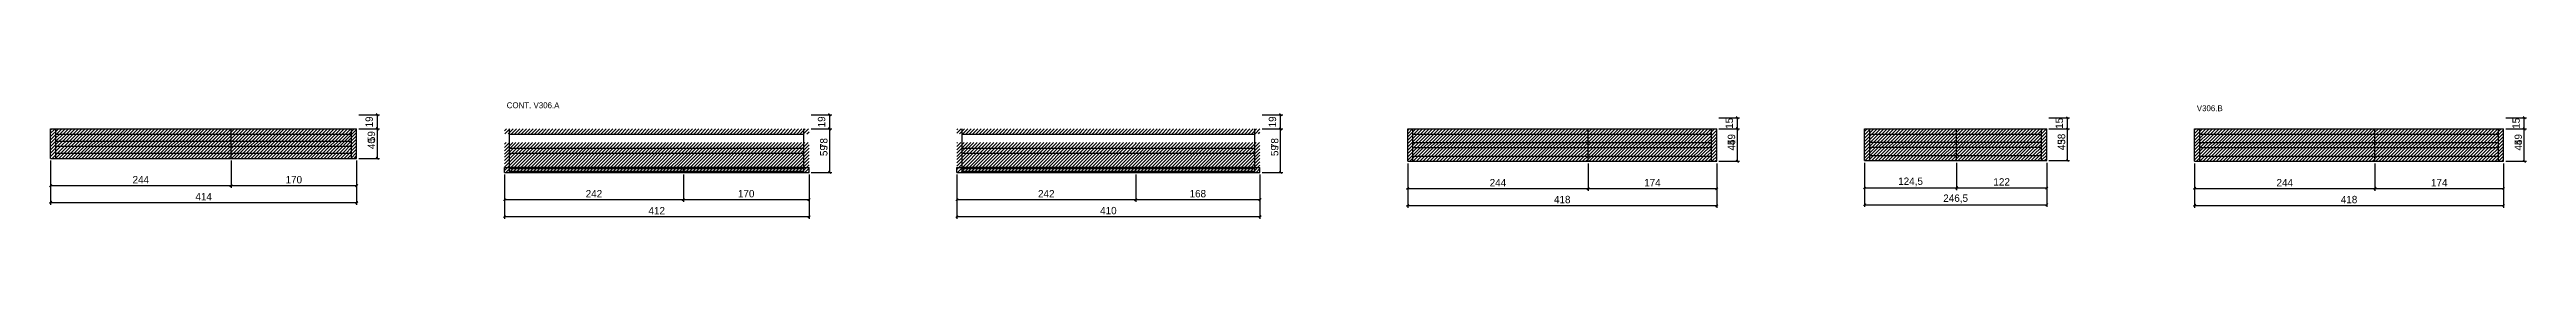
# Model space of a CAD drawing. Extents: x -9000 to 6804, y -272 to 1250.
# Drawn here: x 3452 to 6804, y -272 to -114 of the extents above; entities that cross this region are included whole.
import ezdxf

# ---------------------------------------------------------------- set-up
doc = ezdxf.new("R2010")
doc.units = 0
for name, color, linetype in [('COTA', 241, 'Continuous'), ('NOMENCLATURA', 7, 'Continuous'), ('Painéis', 200, 'Continuous'), ('Reaproveitamento', 251, 'Continuous'), ('SARR_2.2x7', 40, 'Continuous')]:
    doc.layers.add(name, color=color, linetype=linetype)
doc.dimstyles.new('PAINEL', dxfattribs={"dimtxt": 10, "dimasz": 3, "dimexe": 3, "dimexo": 3, "dimgap": 3, "dimtad": 1, "dimblk": 'OBLIQUE', "dimblk1": 'OBLIQUE', "dimcen": 2.5, "dimclrd": 4, "dimclre": 4, "dimclrt": 240, "dimazin": 3, "dimtfac": 1, "dimtmove": 0, "dimatfit": 3})

msp = doc.modelspace()

# ---------------------------------------------------------------- texts
at = {"layer": 'NOMENCLATURA'}
for s, p in [('CONT. V306.A', (4071, -122)), ('V306.B', (6357.5, -126))]:
    msp.add_text(s, height=8, dxfattribs=at).set_placement(p)

# ---------------------------------------------------------------- blocks, each defined once
blk = doc.blocks.new('_OBLIQUE')
at = {"color": 0, "linetype": 'BYBLOCK'}
blk.add_line((-0.5, -0.5), (0.5, 0.5), dxfattribs=at)

# ---------------------------------------------------------------- dimensions: what is measured, and where the dimension line sits
at = {"layer": 'COTA'}
for base, p1, p2 in [((3896, -190), (3868, -190), (3868, -131)), ((3896, -150), (3868, -150), (3868, -131)), ((4508, -209), (4480, -209), (4480, -131)), ((4508, -150), (4480, -150), (4480, -131)), ((5118, -209), (5090, -209), (5090, -131)), ((5118, -150), (5090, -150), (5090, -131)), ((5736, -194), (5708, -194), (5708, -135)), ((5736, -150), (5708, -150), (5708, -135)), ((6182.5, -193), (6154.5, -193), (6154.5, -135)), ((6182.5, -150), (6154.5, -150), (6154.5, -135)), ((6800.5, -194), (6772.5, -194), (6772.5, -135)), ((6800.5, -150), (6772.5, -150), (6772.5, -135)), ((3896, -190), (3868, -190), (3868, -150)), ((4508, -209), (4480, -209), (4480, -150)), ((5118, -209), (5090, -209), (5090, -150)), ((5736, -194), (5708, -194), (5708, -150)), ((6182.5, -193), (6154.5, -193), (6154.5, -150)), ((6800.5, -194), (6772.5, -194), (6772.5, -150))]:
    msp.add_linear_dim(base=base, p1=p1, p2=p2, angle=90, dimstyle='PAINEL', dxfattribs=at).render()
for base, p1, p2 in [((3454, -227), (3454, -190), (3698, -190)), ((3454, -250), (3454, -190), (3868, -190)), ((3698, -227), (3698, -190), (3868, -190)), ((5290, -231), (5290, -194), (5534, -194)), ((5290, -254), (5290, -194), (5708, -194)), ((5534, -231), (5534, -194), (5708, -194)), ((5908, -230), (5908, -193), (6032.5, -193)), ((5908, -253), (5908, -193), (6154.5, -193)), ((6032.5, -230), (6032.5, -193), (6154.5, -193)), ((6354.5, -231), (6354.5, -194), (6598.5, -194)), ((6354.5, -254), (6354.5, -194), (6772.5, -194)), ((6598.5, -231), (6598.5, -194), (6772.5, -194)), ((4068, -246), (4068, -209), (4310, -209)), ((4068, -269), (4068, -209), (4480, -209)), ((4310, -246), (4310, -209), (4480, -209)), ((4680, -246), (4680, -209), (4922, -209)), ((4680, -269), (4680, -209), (5090, -209)), ((4922, -246), (4922, -209), (5090, -209))]:
    msp.add_linear_dim(base=base, p1=p1, p2=p2, dimstyle='PAINEL', dxfattribs=at).render()

# ---------------------------------------------------------------- hatches: boundary and pattern name
at = {"layer": 'Reaproveitamento'}
h = msp.add_hatch(dxfattribs=at)
h.set_pattern_fill('ANSI31')
h.paths.add_polyline_path([(3454, -190), (3698, -190), (3698, -150.2), (3454, -150.2)])
h = msp.add_hatch(dxfattribs=at)
h.set_pattern_fill('ANSI31')
h.paths.add_polyline_path([(3698, -190), (3868, -190), (3868, -150.2), (3698, -150.2)])
h = msp.add_hatch(dxfattribs=at)
h.set_pattern_fill('ANSI31')
h.paths.add_polyline_path([(4068, -156.6), (4310, -156.6), (4310, -150), (4068, -150)])
h = msp.add_hatch(dxfattribs=at)
h.set_pattern_fill('ANSI31')
h.paths.add_polyline_path([(4310, -156.6), (4480, -156.6), (4480, -150), (4310, -150)])
h = msp.add_hatch(dxfattribs=at)
h.set_pattern_fill('ANSI31')
h.paths.add_polyline_path([(4680, -156.6), (4922, -156.6), (4922, -150), (4680, -150)])
h = msp.add_hatch(dxfattribs=at)
h.set_pattern_fill('ANSI31')
h.paths.add_polyline_path([(4922, -156.6), (5090, -156.6), (5090, -150), (4922, -150)])
h = msp.add_hatch(dxfattribs=at)
h.set_pattern_fill('ANSI31')
h.paths.add_polyline_path([(5290, -193.6), (5534, -193.6), (5534, -150), (5290, -150)])
h = msp.add_hatch(dxfattribs=at)
h.set_pattern_fill('ANSI31')
h.paths.add_polyline_path([(5534, -193.6), (5708, -193.6), (5708, -150), (5534, -150)])
h = msp.add_hatch(dxfattribs=at)
h.set_pattern_fill('ANSI31')
h.paths.add_polyline_path([(5908, -192.6), (6032.5, -192.6), (6032.5, -150), (5908, -150)])
h = msp.add_hatch(dxfattribs=at)
h.set_pattern_fill('ANSI31')
h.paths.add_polyline_path([(6032.5, -192.6), (6154.5, -192.6), (6154.5, -150), (6032.5, -150)])
h = msp.add_hatch(dxfattribs=at)
h.set_pattern_fill('ANSI31')
h.paths.add_polyline_path([(6354.5, -193.6), (6598.5, -193.6), (6598.5, -150), (6354.5, -150)])
h = msp.add_hatch(dxfattribs=at)
h.set_pattern_fill('ANSI31')
h.paths.add_polyline_path([(6598.5, -193.6), (6772.5, -193.6), (6772.5, -150), (6598.5, -150)])
h = msp.add_hatch(dxfattribs=at)
h.set_pattern_fill('ANSI31')
h.paths.add_polyline_path([(4068, -208.6), (4310, -208.6), (4310, -168.6), (4068, -168.6)])
h = msp.add_hatch(dxfattribs=at)
h.set_pattern_fill('ANSI31')
h.paths.add_polyline_path([(4310, -208.6), (4480, -208.6), (4480, -168.6), (4310, -168.6)])
h = msp.add_hatch(dxfattribs=at)
h.set_pattern_fill('ANSI31')
h.paths.add_polyline_path([(4680, -208.6), (4922, -208.6), (4922, -168.6), (4680, -168.6)])
h = msp.add_hatch(dxfattribs=at)
h.set_pattern_fill('ANSI31')
h.paths.add_polyline_path([(4922, -208.6), (5090, -208.6), (5090, -168.6), (4922, -168.6)])

# ---------------------------------------------------------------- linework, layer by layer
at = {"layer": 'Painéis'}
for p, q in [((3454, -150), (3698, -150)), ((3454, -190), (3454, -150)), ((3698, -190), (3698, -150)), ((3698, -150), (3868, -150)), ((3868, -190), (3868, -150)), ((5290, -150), (5534, -150)), ((5290, -194), (5290, -150)), ((5534, -194), (5534, -150)), ((5534, -150), (5708, -150)), ((5708, -194), (5708, -150)), ((5908, -150), (6032.5, -150)), ((5908, -193), (5908, -150)), ((6032.5, -193), (6032.5, -150)), ((6032.5, -150), (6154.5, -150)), ((6154.5, -193), (6154.5, -150)), ((6354.5, -150), (6598.5, -150)), ((6354.5, -194), (6354.5, -150)), ((6598.5, -194), (6598.5, -150)), ((6598.5, -150), (6772.5, -150)), ((6772.5, -194), (6772.5, -150)), ((3454, -190), (3698, -190)), ((3698, -190), (3868, -190)), ((5290, -194), (5534, -194)), ((5534, -194), (5708, -194)), ((5908, -193), (6032.5, -193)), ((6032.5, -193), (6154.5, -193)), ((6354.5, -194), (6598.5, -194)), ((6598.5, -194), (6772.5, -194)), ((4068, -202.4), (4310, -202.4)), ((4068, -209), (4068, -202.4)), ((4068, -209), (4310, -209)), ((4310, -209), (4310, -202.4)), ((4310, -202.4), (4480, -202.4)), ((4310, -209), (4480, -209)), ((4480, -209), (4480, -202.4)), ((4680, -202.4), (4922, -202.4)), ((4680, -209), (4680, -202.4)), ((4680, -209), (4922, -209)), ((4922, -209), (4922, -202.4)), ((4922, -202.4), (5090, -202.4)), ((4922, -209), (5090, -209)), ((5090, -209), (5090, -202.4))]:
    msp.add_line(p, q, dxfattribs=at)
at = {"layer": 'SARR_2.2x7'}
for p, q in [((3461, -190), (3461, -150)), ((3861, -190), (3861, -150)), ((4075, -209), (4075, -150)), ((4473, -209), (4473, -150)), ((4687, -209), (4687, -150)), ((5083, -209), (5083, -150)), ((5297, -194), (5297, -150)), ((5701, -194), (5701, -150)), ((5915, -193), (5915, -150)), ((6147.5, -193), (6147.5, -150)), ((6361.5, -194), (6361.5, -150)), ((6765.5, -194), (6765.5, -150))]:
    msp.add_line(p, q, dxfattribs=at)
for points in [[(3461, -157), (3698, -157)], [(3461, -157), (3698, -157)], [(3461, -166.5), (3698, -166.5)], [(3461, -166.5), (3698, -166.5)], [(3698, -157), (3861, -157)], [(3698, -157), (3861, -157)], [(3698, -166.5), (3861, -166.5)], [(3698, -166.5), (3861, -166.5)], [(4075, -157), (4310, -157)], [(4310, -157), (4473, -157)], [(4687, -157), (4922, -157)], [(4922, -157), (5083, -157)], [(5297, -157), (5534, -157)], [(5297, -157), (5534, -157)], [(5534, -157), (5701, -157)], [(5534, -157), (5701, -157)], [(5915, -157), (6032.5, -157)], [(5915, -157), (6032.5, -157)], [(6032.5, -157), (6147.5, -157)], [(6032.5, -157), (6147.5, -157)], [(6361.5, -157), (6598.5, -157)], [(6361.5, -157), (6598.5, -157)], [(6598.5, -157), (6765.5, -157)], [(6598.5, -157), (6765.5, -157)], [(3461, -173.5), (3698, -173.5)], [(3461, -173.5), (3698, -173.5)], [(3461, -183), (3698, -183)], [(3461, -183), (3698, -183)], [(3698, -173.5), (3861, -173.5)], [(3698, -173.5), (3861, -173.5)], [(3698, -183), (3861, -183)], [(3698, -183), (3861, -183)], [(4075, -176), (4310, -176)], [(4075, -183), (4310, -183)], [(4310, -176), (4473, -176)], [(4310, -183), (4473, -183)], [(4687, -176), (4922, -176)], [(4687, -183), (4922, -183)], [(4922, -176), (5083, -176)], [(4922, -183), (5083, -183)], [(5297, -168.5), (5534, -168.5)], [(5297, -168.5), (5534, -168.5)], [(5297, -175.5), (5534, -175.5)], [(5297, -175.5), (5534, -175.5)], [(5297, -187), (5534, -187)], [(5297, -187), (5534, -187)], [(5534, -168.5), (5701, -168.5)], [(5534, -168.5), (5701, -168.5)], [(5534, -175.5), (5701, -175.5)], [(5534, -175.5), (5701, -175.5)], [(5534, -187), (5701, -187)], [(5534, -187), (5701, -187)], [(5915, -168), (6032.5, -168)], [(5915, -168), (6032.5, -168)], [(5915, -175), (6032.5, -175)], [(5915, -175), (6032.5, -175)], [(5915, -186), (6032.5, -186)], [(5915, -186), (6032.5, -186)], [(6032.5, -168), (6147.5, -168)], [(6032.5, -168), (6147.5, -168)], [(6032.5, -175), (6147.5, -175)], [(6032.5, -175), (6147.5, -175)], [(6032.5, -186), (6147.5, -186)], [(6032.5, -186), (6147.5, -186)], [(6361.5, -168.5), (6598.5, -168.5)], [(6361.5, -168.5), (6598.5, -168.5)], [(6361.5, -175.5), (6598.5, -175.5)], [(6361.5, -175.5), (6598.5, -175.5)], [(6361.5, -187), (6598.5, -187)], [(6361.5, -187), (6598.5, -187)], [(6598.5, -168.5), (6765.5, -168.5)], [(6598.5, -168.5), (6765.5, -168.5)], [(6598.5, -175.5), (6765.5, -175.5)], [(6598.5, -175.5), (6765.5, -175.5)], [(6598.5, -187), (6765.5, -187)], [(6598.5, -187), (6765.5, -187)], [(4075, -202), (4310, -202)], [(4075, -204), (4310, -204)], [(4075, -207.4), (4310, -207.4)], [(4310, -202), (4473, -202)], [(4310, -204), (4473, -204)], [(4310, -207.4), (4473, -207.4)], [(4687, -202), (4922, -202)], [(4687, -204), (4922, -204)], [(4687, -207.4), (4922, -207.4)], [(4922, -202), (5083, -202)], [(4922, -204), (5083, -204)], [(4922, -207.4), (5083, -207.4)]]:
    msp.add_lwpolyline(points, dxfattribs=at)

msp.set_redraw_order([(e.dxf.handle, doc.entitydb.next_handle()) for e in msp.query("TEXT MTEXT ATTDEF DIMENSION ARC_DIMENSION")])  # texts and dimensions are drawn at this point

doc.saveas('drawing.dxf')
